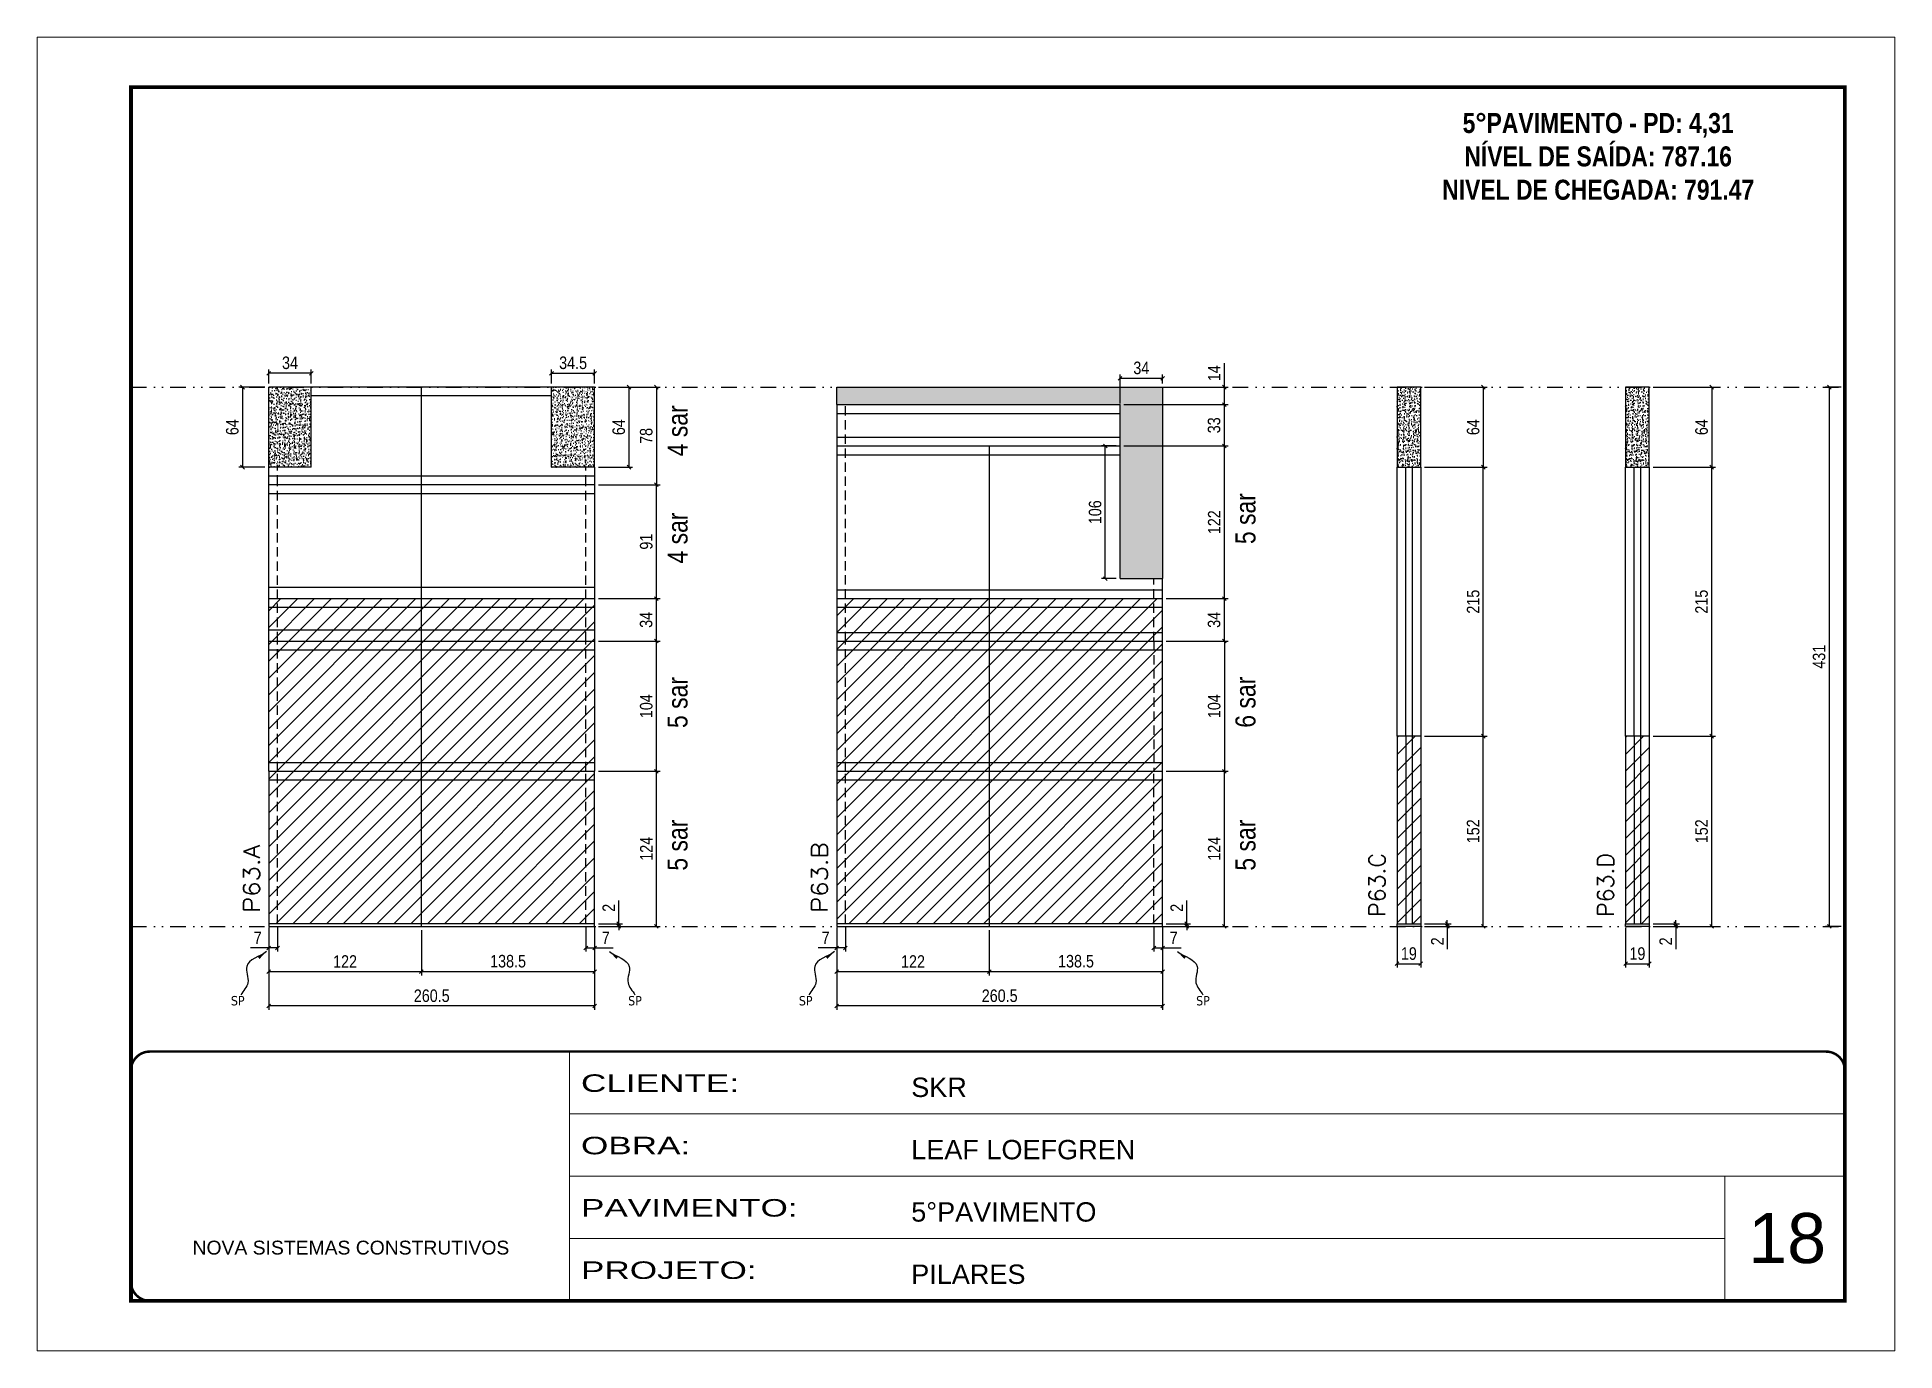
# Model space of a CAD drawing. Extents: x 14400 to 27878, y -21631 to 6985.
# Drawn here: x 16012 to 17497, y 1340 to 2390 of the extents above; entities that cross this region are included whole.
import ezdxf

# ---------------------------------------------------------------- set-up
doc = ezdxf.new("R2010")
doc.units = 0
for name, pattern in [('CONTINUO', [0]), ('DASHED', [0.75, 0.5, -0.25]), ('DIVIDE2', [0.625, 0.25, -0.125, 0, -0.125, 0, -0.125]), ('HIDDEN', [0.375, 0.25, -0.125])]:
    doc.linetypes.add(name, pattern=pattern)
for name, color, linetype, lineweight in [('CARIMBO', 255, 'Continuous', 9), ('Folhas', 255, 'Continuous', 9), ('Hachura', 251, 'Continuous', 9), ('SARRAFO DE PRESSAO', 251, 'DASHED', 9), ('Texto Seção', 7, 'Continuous', 15)]:
    doc.layers.add(name, color=color, linetype=linetype, lineweight=lineweight)
for name, color, linetype in [('COTA', 241, 'Continuous'), ('NOMENCLATURA', 7, 'Continuous'), ('Nível', 160, 'Continuous'), ('Painéis', 200, 'Continuous'), ('SARR_2.2x7', 40, 'Continuous'), ('Sarrafo de Pressão', 42, 'HIDDEN'), ('texto', 7, 'Continuous')]:
    doc.layers.add(name, color=color, linetype=linetype)
doc.styles.add('ARIAL', font='arial.ttf')
doc.styles.add('ARIAL_NARROW', font='ARIALN.TTF', dxfattribs={"height": 0.2})
doc.styles.add('COTA TECNICA', font='techl___.ttf', dxfattribs={"height": 10})
doc.styles.add('COTA TECNICA-50', font='techl___.ttf', dxfattribs={"height": 10})
doc.styles.add('REGUA-120', font='ROMANS.shx', dxfattribs={"height": 15})
doc.styles.add('ROMANC', font='techb___.ttf', dxfattribs={"height": 2.5})
doc.styles.get("Standard").update_dxf_attribs({"font": 'arial.ttf'})
doc.styles.add('Tecnologia', font='')
doc.styles.get('Tecnologia').set_extended_font_data('Forgotten Futurist')
doc.dimstyles.new('COTA PAINEL-50', dxfattribs={"dimtxt": 10, "dimasz": 3, "dimexe": 3, "dimexo": 3, "dimgap": 3, "dimtad": 1, "dimdec": 1, "dimzin": 12, "dimdsep": 46, "dimtxsty": 'COTA TECNICA-50', "dimblk1": 'OBLIQUE', "dimblk2": 'OBLIQUE', "dimsah": 1, "dimcen": 0.9, "dimclrd": 4, "dimclre": 4, "dimclrt": 240, "dimadec": 1, "dimazin": 3, "dimtfac": 1, "dimtdec": 1, "dimtmove": 0, "dimatfit": 3, "dimfxl": 1, "dimtolj": 1, "dimtzin": 12, "dimarcsym": 0})
doc.dimstyles.new('PAINEL', dxfattribs={"dimtxt": 10, "dimasz": 3, "dimexe": 3, "dimexo": 3, "dimgap": 3, "dimtad": 1, "dimdec": 1, "dimzin": 12, "dimdsep": 46, "dimtxsty": 'COTA TECNICA', "dimblk1": 'OBLIQUE', "dimblk2": 'OBLIQUE', "dimsah": 1, "dimcen": 0.9, "dimclrd": 4, "dimclre": 4, "dimclrt": 240, "dimadec": 1, "dimazin": 3, "dimtfac": 1, "dimtdec": 1, "dimtmove": 0, "dimatfit": 3, "dimfxl": 1, "dimtolj": 1, "dimtzin": 12, "dimarcsym": 0})
doc.dimstyles.get("Standard").update_dxf_attribs({"dimtxt": 0.18, "dimasz": 0.18, "dimexe": 0.18, "dimexo": 0.0625, "dimgap": 0.09, "dimtad": 0, "dimtih": 1, "dimtoh": 1, "dimdec": 4, "dimzin": 0, "dimdsep": 46, "dimtxsty": 'Standard', "dimcen": 0.09, "dimadec": 0, "dimazin": 0, "dimtfac": 1, "dimtdec": 4, "dimtofl": 0, "dimtmove": 0, "dimatfit": 3, "dimfxl": 1, "dimtolj": 1, "dimtzin": 0, "dimarcsym": 0})

msp = doc.modelspace()

# ---------------------------------------------------------------- texts
at = {"layer": 'CARIMBO', "style": 'ARIAL'}
msp.add_text('18', height=40, dxfattribs=at).set_placement((17379.83, 1410.57))
at = {"layer": 'NOMENCLATURA', "style": 'ARIAL_NARROW'}
for s, p in [('4 sar', (16531.86, 2055.39)), ('5 sar', (16985.87, 1985.23)), ('4 sar', (16531.86, 1969.73)), ('5 sar', (16531.86, 1838.23)), ('6 sar', (16985.87, 1838.49)), ('5 sar', (16531.86, 1724.23)), ('5 sar', (16985.87, 1724.23))]:
    msp.add_text(s, height=16, rotation=90, dxfattribs=at).set_placement(p)
at = {"layer": 'NOMENCLATURA', "color": 2, "insert": (17259.81, 2356.49), "char_height": 16, "attachment_point": 2, "style": 'ROMANC'}
msp.add_mtext_dynamic_manual_height_columns('\\P5°PAVIMENTO - PD: 4,31\\PNÍVEL DE SAÍDA: 787.16\\PNIVEL DE CHEGADA: 791.47', width=432.3511, gutter_width=1, heights=[0], dxfattribs=at)
at = {"layer": 'texto', "color": 0, "char_height": 7.5, "attachment_point": 5}
for insert in [(16172.34, 1620.22), (16489.87, 1620.22), (16626.35, 1620.22), (16943.88, 1620.22)]:
    msp.add_mtext('{\\fTahoma|b0|i0|c0|p34;\\C4;SP}', dxfattribs=dict(at, insert=insert))
at = {"layer": 'Texto Seção', "style": 'REGUA-120', "width": 1.1}
for s, p in [('P63.A', (16189.87, 1690.47)), ('P63.B', (16643.88, 1690.47))]:
    msp.add_text(s, height=13, rotation=90, dxfattribs=at).set_placement(p)
at = {"layer": 'Texto Seção', "char_height": 13, "width": 370.6998, "attachment_point": 7, "rotation": 90, "style": 'REGUA-120'}
for s, insert in [('P63.C', (17089.56, 1687.12)), ('P63.D', (17272.2, 1687.12))]:
    msp.add_mtext(s, dxfattribs=dict(at, insert=insert))

# ---------------------------------------------------------------- blocks, each defined once
blk = doc.blocks.new('9999999999')
at = {"color": 30, "linetype": 'CONTINUO'}
for p, q in [((98564.6, 34230.2), (98564.6, 34429.4)), ((98564.6, 34379.6), (99584, 34379.6)), ((98564.6, 34329.8), (99488, 34329.8)), ((99584, 34329.8), (99488, 34329.8)), ((99488, 34329.8), (99488, 34230.2)), ((98564.6, 34280), (99488, 34280))]:
    blk.add_line(p, q, dxfattribs=at)
at = {"color": 30, "linetype": 'CONTINUO', "const_width": 2}
blk.add_lwpolyline([(99584, 34230.2), (99584, 34414.4, 0.414214), (99569, 34429.4), (98229, 34429.4, 0.414214), (98214, 34414.4), (98214, 34245.2, 0.414214), (98229, 34230.2), (99584, 34230.2)], format="xyb", dxfattribs=at)
at = {"layer": 'Folhas'}
blk.add_lwpolyline([(98139, 34190.2), (99624, 34190.2), (99624, 35240.2), (98139, 35240.2)], close=True, dxfattribs=at)
at = {"layer": 'Folhas', "color": 30, "const_width": 3}
blk.add_lwpolyline([(98214, 34230.2), (99584, 34230.2), (99584, 35200.2), (98214, 35200.2)], close=True, dxfattribs=at)
at = {"color": 7, "linetype": 'Continuous', "ltscale": 5, "style": 'ARIAL'}
for s, height, p in [('SKR', 15.48, (98837.7, 34393.1)), ('LEAF LOEFGREN', 15.483, (98837.7, 34343.3)), ('5°PAVIMENTO', 15.483, (98837.7, 34293.5)), ('NOVA SISTEMAS CONSTRUTIVOS', 11.059, (98263.2, 34267.2)), ('PILARES', 15.48, (98837.7, 34243.7))]:
    blk.add_text(s, height=height, dxfattribs=at).set_placement(p)
at = {"layer": 'Folhas', "color": 7, "style": 'Tecnologia', "width": 1.5}
for s, p in [('CLIENTE:', (98573.7, 34397.2)), ('OBRA:', (98573.7, 34347.3)), ('PAVIMENTO:', (98573.7, 34297.5)), ('PROJETO:', (98573.7, 34247.7))]:
    blk.add_text(s, height=14, dxfattribs=at).set_placement(p)
blk = doc.blocks.new('_Oblique')
at = {"color": 0, "linetype": 'ByBlock', "lineweight": -2}
blk.add_line((-0.5, -0.5), (0.5, 0.5), dxfattribs=at)
blk = doc.blocks.new('*D844')
at = {"layer": 'COTA', "color": 4, "lineweight": -2, "transparency": 16777216}
for p, q in [((16651.1, 1678.7), (16651.1, 1613.1)), ((16911.6, 1678.7), (16911.6, 1613.1)), ((16911.6, 1616.1), (16651.1, 1616.1))]:
    blk.add_line(p, q, dxfattribs=at)
at = {"layer": 'Defpoints', "color": 0, "transparency": 16777216}
for p in [(16651.1, 1681.7), (16911.6, 1681.7), (16651.1, 1616.1)]:
    blk.add_point(p, dxfattribs=at)
at = {"layer": 'COTA', "color": 4, "lineweight": -2, "transparency": 16777216, "xscale": 3, "yscale": 3, "zscale": 3, "rotation": 180}
blk.add_blockref('_Oblique', (16651.1, 1616.1), dxfattribs=at)
at = {"layer": 'COTA', "color": 4, "lineweight": -2, "transparency": 16777216, "xscale": 3, "yscale": 3, "zscale": 3}
blk.add_blockref('_Oblique', (16911.6, 1616.1), dxfattribs=at)
at = {"layer": 'COTA', "color": 240, "transparency": 16777216, "insert": (16781.4, 1624.2), "char_height": 10, "attachment_point": 5, "style": 'COTA TECNICA'}
blk.add_mtext('\\A1;260.5', dxfattribs=at)
blk = doc.blocks.new('*D845')
at = {"layer": 'COTA', "color": 4, "lineweight": -2, "transparency": 16777216}
for p, q in [((16904.6, 1678.7), (16904.6, 1659.5)), ((16911.6, 1676.7), (16911.6, 1659.5)), ((16904.6, 1662.5), (16911.6, 1662.5)), ((16911.6, 1662.5), (16926.4, 1662.5))]:
    blk.add_line(p, q, dxfattribs=at)
at = {"layer": 'Defpoints', "color": 0, "transparency": 16777216}
for p in [(16904.6, 1681.7), (16911.6, 1679.7), (16911.6, 1662.5)]:
    blk.add_point(p, dxfattribs=at)
at = {"layer": 'COTA', "color": 4, "lineweight": -2, "transparency": 16777216, "xscale": 3, "yscale": 3, "zscale": 3, "rotation": 180}
blk.add_blockref('_Oblique', (16904.6, 1662.5), dxfattribs=at)
at = {"layer": 'COTA', "color": 4, "lineweight": -2, "transparency": 16777216, "xscale": 3, "yscale": 3, "zscale": 3}
blk.add_blockref('_Oblique', (16911.6, 1662.5), dxfattribs=at)
at = {"layer": 'COTA', "color": 240, "transparency": 16777216, "insert": (16920.5, 1670.5), "char_height": 10, "attachment_point": 5, "style": 'COTA TECNICA-50'}
blk.add_mtext('\\A1;7', dxfattribs=at)
blk = doc.blocks.new('*D846')
at = {"layer": 'COTA', "color": 4, "lineweight": -2, "transparency": 16777216}
for p, q in [((16658.1, 1678.7), (16658.1, 1659.5)), ((16651.1, 1676.7), (16651.1, 1659.5)), ((16651.1, 1662.5), (16636.4, 1662.5)), ((16658.1, 1662.5), (16651.1, 1662.5))]:
    blk.add_line(p, q, dxfattribs=at)
at = {"layer": 'Defpoints', "color": 0, "transparency": 16777216}
for p in [(16651.1, 1679.7), (16658.1, 1681.7), (16651.1, 1662.5)]:
    blk.add_point(p, dxfattribs=at)
at = {"layer": 'COTA', "color": 4, "lineweight": -2, "transparency": 16777216, "xscale": 3, "yscale": 3, "zscale": 3, "rotation": 180}
blk.add_blockref('_Oblique', (16651.1, 1662.5), dxfattribs=at)
at = {"layer": 'COTA', "color": 4, "lineweight": -2, "transparency": 16777216, "xscale": 3, "yscale": 3, "zscale": 3}
blk.add_blockref('_Oblique', (16658.1, 1662.5), dxfattribs=at)
at = {"layer": 'COTA', "color": 240, "transparency": 16777216, "insert": (16642.3, 1670.5), "char_height": 10, "attachment_point": 5, "style": 'COTA TECNICA-50'}
blk.add_mtext('\\A1;7', dxfattribs=at)
blk = doc.blocks.new('*D847')
at = {"layer": 'COTA', "color": 4, "lineweight": -2, "transparency": 16777216}
for p, q in [((16930.9, 1681.7), (16930.9, 1700.5)), ((16914.6, 1681.7), (16933.9, 1681.7)), ((16914.6, 1679.7), (16933.9, 1679.7)), ((16930.9, 1679.7), (16930.9, 1681.7)), ((16930.9, 1679.7), (16930.9, 1676.7))]:
    blk.add_line(p, q, dxfattribs=at)
at = {"layer": 'Defpoints', "color": 0, "transparency": 16777216}
for p in [(16911.6, 1681.7), (16911.6, 1679.7), (16930.9, 1679.7)]:
    blk.add_point(p, dxfattribs=at)
at = {"layer": 'COTA', "color": 4, "lineweight": -2, "transparency": 16777216, "xscale": 3, "yscale": 3, "zscale": 3}
for p, rotation in [((16930.9, 1681.7), 270), ((16930.9, 1679.7), 90)]:
    blk.add_blockref('_Oblique', p, dxfattribs=dict(at, rotation=rotation))
at = {"layer": 'COTA', "color": 240, "transparency": 16777216, "insert": (16922.9, 1694.5), "char_height": 10, "attachment_point": 5, "rotation": 90, "style": 'COTA TECNICA-50'}
blk.add_mtext('\\A1;2', dxfattribs=at)
blk = doc.blocks.new('*D859')
at = {"layer": 'COTA', "color": 4, "linetype": 'ByBlock', "lineweight": -2, "transparency": 16777216}
for p, q in [((16914.6, 1803.7), (16964, 1803.7)), ((16961, 1679.7), (16961, 1803.7)), ((16914.6, 1679.7), (16964, 1679.7))]:
    blk.add_line(p, q, dxfattribs=at)
at = {"layer": 'Defpoints', "color": 0, "linetype": 'ByBlock', "transparency": 16777216}
for p in [(16911.6, 1803.7), (16961, 1803.7), (16911.6, 1679.7)]:
    blk.add_point(p, dxfattribs=at)
at = {"layer": 'COTA', "color": 4, "linetype": 'ByBlock', "lineweight": -2, "transparency": 16777216, "xscale": 3, "yscale": 3, "zscale": 3}
for p, rotation in [((16961, 1803.7), 90), ((16961, 1679.7), 270)]:
    blk.add_blockref('_Oblique', p, dxfattribs=dict(at, rotation=rotation))
at = {"layer": 'COTA', "color": 240, "linetype": 'ByBlock', "transparency": 16777216, "insert": (16952.9, 1741.7), "char_height": 10, "attachment_point": 5, "rotation": 90, "style": 'COTA TECNICA'}
blk.add_mtext('\\A1;124', dxfattribs=at)
blk = doc.blocks.new('*D860')
at = {"layer": 'COTA', "color": 4, "lineweight": -2, "transparency": 16777216}
for p, q in [((16773.1, 1676.7), (16773.1, 1640.5)), ((16911.6, 1676.7), (16911.6, 1640.5)), ((16773.1, 1643.5), (16911.6, 1643.5))]:
    blk.add_line(p, q, dxfattribs=at)
at = {"layer": 'Defpoints', "color": 0, "transparency": 16777216}
for p in [(16773.1, 1679.7), (16911.6, 1679.7), (16911.6, 1643.5)]:
    blk.add_point(p, dxfattribs=at)
at = {"layer": 'COTA', "color": 4, "lineweight": -2, "transparency": 16777216, "xscale": 3, "yscale": 3, "zscale": 3, "rotation": 180}
blk.add_blockref('_Oblique', (16773.1, 1643.5), dxfattribs=at)
at = {"layer": 'COTA', "color": 4, "lineweight": -2, "transparency": 16777216, "xscale": 3, "yscale": 3, "zscale": 3}
blk.add_blockref('_Oblique', (16911.6, 1643.5), dxfattribs=at)
at = {"layer": 'COTA', "color": 240, "transparency": 16777216, "insert": (16842.4, 1651.8), "char_height": 10, "attachment_point": 5, "style": 'COTA TECNICA'}
blk.add_mtext('\\A1;138.5', dxfattribs=at)
blk = doc.blocks.new('*D861')
at = {"layer": 'COTA', "color": 4, "lineweight": -2, "transparency": 16777216}
for p, q in [((16651.1, 1676.7), (16651.1, 1640.5)), ((16773.1, 1676.7), (16773.1, 1640.5)), ((16651.1, 1643.5), (16773.1, 1643.5))]:
    blk.add_line(p, q, dxfattribs=at)
at = {"layer": 'Defpoints', "color": 0, "transparency": 16777216}
for p in [(16651.1, 1679.7), (16773.1, 1679.7), (16773.1, 1643.5)]:
    blk.add_point(p, dxfattribs=at)
at = {"layer": 'COTA', "color": 4, "lineweight": -2, "transparency": 16777216, "xscale": 3, "yscale": 3, "zscale": 3, "rotation": 180}
blk.add_blockref('_Oblique', (16651.1, 1643.5), dxfattribs=at)
at = {"layer": 'COTA', "color": 4, "lineweight": -2, "transparency": 16777216, "xscale": 3, "yscale": 3, "zscale": 3}
blk.add_blockref('_Oblique', (16773.1, 1643.5), dxfattribs=at)
at = {"layer": 'COTA', "color": 240, "transparency": 16777216, "insert": (16712.1, 1651.6), "char_height": 10, "attachment_point": 5, "style": 'COTA TECNICA'}
blk.add_mtext('\\A1;122', dxfattribs=at)
blk = doc.blocks.new('*D851')
at = {"layer": 'COTA', "color": 4, "lineweight": -2, "transparency": 16777216}
for p, q in [((17099, 1678.7), (17099, 1646.8)), ((17118, 1678.7), (17118, 1646.8)), ((17099, 1649.8), (17118, 1649.8))]:
    blk.add_line(p, q, dxfattribs=at)
at = {"layer": 'Defpoints', "color": 0, "transparency": 16777216}
for p in [(17099, 1681.7), (17118, 1681.7), (17118, 1649.8)]:
    blk.add_point(p, dxfattribs=at)
at = {"layer": 'COTA', "color": 4, "lineweight": -2, "transparency": 16777216, "xscale": 3, "yscale": 3, "zscale": 3, "rotation": 180}
blk.add_blockref('_Oblique', (17099, 1649.8), dxfattribs=at)
at = {"layer": 'COTA', "color": 4, "lineweight": -2, "transparency": 16777216, "xscale": 3, "yscale": 3, "zscale": 3}
blk.add_blockref('_Oblique', (17118, 1649.8), dxfattribs=at)
at = {"layer": 'COTA', "color": 240, "transparency": 16777216, "insert": (17108.5, 1657.9), "char_height": 10, "attachment_point": 5, "style": 'COTA TECNICA'}
blk.add_mtext('\\A1;19', dxfattribs=at)
blk = doc.blocks.new('*D852')
at = {"layer": 'COTA', "color": 4, "lineweight": -2, "transparency": 16777216}
for p, q in [((17121, 1681.7), (17142.2, 1681.7)), ((17121, 1679.7), (17142.2, 1679.7)), ((17139.2, 1681.7), (17139.2, 1684.7)), ((17139.2, 1681.7), (17139.2, 1679.7)), ((17139.2, 1679.7), (17139.2, 1661.6))]:
    blk.add_line(p, q, dxfattribs=at)
at = {"layer": 'Defpoints', "color": 0, "transparency": 16777216}
for p in [(17118, 1681.7), (17118, 1679.7), (17139.2, 1681.7)]:
    blk.add_point(p, dxfattribs=at)
at = {"layer": 'COTA', "color": 4, "lineweight": -2, "transparency": 16777216, "xscale": 3, "yscale": 3, "zscale": 3}
for p, rotation in [((17139.2, 1681.7), 270), ((17139.2, 1679.7), 90)]:
    blk.add_blockref('_Oblique', p, dxfattribs=dict(at, rotation=rotation))
at = {"layer": 'COTA', "color": 240, "transparency": 16777216, "insert": (17131.2, 1667.7), "char_height": 10, "attachment_point": 5, "rotation": 90, "style": 'COTA TECNICA-50'}
blk.add_mtext('\\A1;2', dxfattribs=at)
blk = doc.blocks.new('*D862')
at = {"layer": 'COTA', "color": 4, "linetype": 'ByBlock', "lineweight": -2, "transparency": 16777216}
for p, q in [((17121, 2110.7), (17171, 2110.7)), ((17168, 2110.7), (17168, 2046.7)), ((17121, 2046.7), (17171, 2046.7))]:
    blk.add_line(p, q, dxfattribs=at)
at = {"layer": 'Defpoints', "color": 0, "linetype": 'ByBlock', "transparency": 16777216}
for p in [(17118, 2110.7), (17118, 2046.7), (17168, 2046.7)]:
    blk.add_point(p, dxfattribs=at)
at = {"layer": 'COTA', "color": 4, "linetype": 'ByBlock', "lineweight": -2, "transparency": 16777216, "xscale": 3, "yscale": 3, "zscale": 3}
for p, rotation in [((17168, 2110.7), 90), ((17168, 2046.7), 270)]:
    blk.add_blockref('_Oblique', p, dxfattribs=dict(at, rotation=rotation))
at = {"layer": 'COTA', "color": 240, "linetype": 'ByBlock', "transparency": 16777216, "insert": (17159.9, 2078.7), "char_height": 10, "attachment_point": 5, "rotation": 90, "style": 'COTA TECNICA'}
blk.add_mtext('\\A1;64', dxfattribs=at)
blk = doc.blocks.new('*D853')
at = {"layer": 'COTA', "color": 4, "lineweight": -2, "transparency": 16777216}
for p, q in [((17121, 1831.7), (17171, 1831.7)), ((17168, 1679.7), (17168, 1831.7)), ((17121, 1679.7), (17171, 1679.7))]:
    blk.add_line(p, q, dxfattribs=at)
at = {"layer": 'Defpoints', "color": 0, "transparency": 16777216}
for p in [(17118, 1831.7), (17168, 1831.7), (17118, 1679.7)]:
    blk.add_point(p, dxfattribs=at)
at = {"layer": 'COTA', "color": 4, "lineweight": -2, "transparency": 16777216, "xscale": 3, "yscale": 3, "zscale": 3}
for p, rotation in [((17168, 1831.7), 90), ((17168, 1679.7), 270)]:
    blk.add_blockref('_Oblique', p, dxfattribs=dict(at, rotation=rotation))
at = {"layer": 'COTA', "color": 240, "transparency": 16777216, "insert": (17159.9, 1755.7), "char_height": 10, "attachment_point": 5, "rotation": 90, "style": 'COTA TECNICA-50'}
blk.add_mtext('\\A1;152', dxfattribs=at)
blk = doc.blocks.new('*D854')
at = {"layer": 'COTA', "color": 4, "lineweight": -2, "transparency": 16777216}
for p, q in [((16197.1, 1678.7), (16197.1, 1613.1)), ((16457.6, 1678.7), (16457.6, 1613.1)), ((16457.6, 1616.1), (16197.1, 1616.1))]:
    blk.add_line(p, q, dxfattribs=at)
at = {"layer": 'Defpoints', "color": 0, "transparency": 16777216}
for p in [(16197.1, 1681.7), (16457.6, 1681.7), (16197.1, 1616.1)]:
    blk.add_point(p, dxfattribs=at)
at = {"layer": 'COTA', "color": 4, "lineweight": -2, "transparency": 16777216, "xscale": 3, "yscale": 3, "zscale": 3, "rotation": 180}
blk.add_blockref('_Oblique', (16197.1, 1616.1), dxfattribs=at)
at = {"layer": 'COTA', "color": 4, "lineweight": -2, "transparency": 16777216, "xscale": 3, "yscale": 3, "zscale": 3}
blk.add_blockref('_Oblique', (16457.6, 1616.1), dxfattribs=at)
at = {"layer": 'COTA', "color": 240, "transparency": 16777216, "insert": (16327.4, 1624.2), "char_height": 10, "attachment_point": 5, "style": 'COTA TECNICA'}
blk.add_mtext('\\A1;260.5', dxfattribs=at)
blk = doc.blocks.new('*D855')
at = {"layer": 'COTA', "color": 4, "lineweight": -2, "transparency": 16777216}
for p, q in [((16450.6, 1678.7), (16450.6, 1659.5)), ((16457.6, 1676.7), (16457.6, 1659.5)), ((16450.6, 1662.5), (16457.6, 1662.5)), ((16457.6, 1662.5), (16472.4, 1662.5))]:
    blk.add_line(p, q, dxfattribs=at)
at = {"layer": 'Defpoints', "color": 0, "transparency": 16777216}
for p in [(16450.6, 1681.7), (16457.6, 1679.7), (16457.6, 1662.5)]:
    blk.add_point(p, dxfattribs=at)
at = {"layer": 'COTA', "color": 4, "lineweight": -2, "transparency": 16777216, "xscale": 3, "yscale": 3, "zscale": 3, "rotation": 180}
blk.add_blockref('_Oblique', (16450.6, 1662.5), dxfattribs=at)
at = {"layer": 'COTA', "color": 4, "lineweight": -2, "transparency": 16777216, "xscale": 3, "yscale": 3, "zscale": 3}
blk.add_blockref('_Oblique', (16457.6, 1662.5), dxfattribs=at)
at = {"layer": 'COTA', "color": 240, "transparency": 16777216, "insert": (16466.5, 1670.5), "char_height": 10, "attachment_point": 5, "style": 'COTA TECNICA-50'}
blk.add_mtext('\\A1;7', dxfattribs=at)
blk = doc.blocks.new('*D856')
at = {"layer": 'COTA', "color": 4, "lineweight": -2, "transparency": 16777216}
for p, q in [((16204.1, 1678.7), (16204.1, 1659.5)), ((16197.1, 1676.7), (16197.1, 1659.5)), ((16197.1, 1662.5), (16182.4, 1662.5)), ((16204.1, 1662.5), (16197.1, 1662.5))]:
    blk.add_line(p, q, dxfattribs=at)
at = {"layer": 'Defpoints', "color": 0, "transparency": 16777216}
for p in [(16197.1, 1679.7), (16204.1, 1681.7), (16197.1, 1662.5)]:
    blk.add_point(p, dxfattribs=at)
at = {"layer": 'COTA', "color": 4, "lineweight": -2, "transparency": 16777216, "xscale": 3, "yscale": 3, "zscale": 3, "rotation": 180}
blk.add_blockref('_Oblique', (16197.1, 1662.5), dxfattribs=at)
at = {"layer": 'COTA', "color": 4, "lineweight": -2, "transparency": 16777216, "xscale": 3, "yscale": 3, "zscale": 3}
blk.add_blockref('_Oblique', (16204.1, 1662.5), dxfattribs=at)
at = {"layer": 'COTA', "color": 240, "transparency": 16777216, "insert": (16188.3, 1670.5), "char_height": 10, "attachment_point": 5, "style": 'COTA TECNICA-50'}
blk.add_mtext('\\A1;7', dxfattribs=at)
blk = doc.blocks.new('*D857')
at = {"layer": 'COTA', "color": 4, "lineweight": -2, "transparency": 16777216}
for p, q in [((16476.9, 1681.7), (16476.9, 1700.5)), ((16460.6, 1681.7), (16479.9, 1681.7)), ((16460.6, 1679.7), (16479.9, 1679.7)), ((16476.9, 1679.7), (16476.9, 1681.7)), ((16476.9, 1679.7), (16476.9, 1676.7))]:
    blk.add_line(p, q, dxfattribs=at)
at = {"layer": 'Defpoints', "color": 0, "transparency": 16777216}
for p in [(16457.6, 1681.7), (16457.6, 1679.7), (16476.9, 1679.7)]:
    blk.add_point(p, dxfattribs=at)
at = {"layer": 'COTA', "color": 4, "lineweight": -2, "transparency": 16777216, "xscale": 3, "yscale": 3, "zscale": 3}
for p, rotation in [((16476.9, 1681.7), 270), ((16476.9, 1679.7), 90)]:
    blk.add_blockref('_Oblique', p, dxfattribs=dict(at, rotation=rotation))
at = {"layer": 'COTA', "color": 240, "transparency": 16777216, "insert": (16468.9, 1694.5), "char_height": 10, "attachment_point": 5, "rotation": 90, "style": 'COTA TECNICA-50'}
blk.add_mtext('\\A1;2', dxfattribs=at)
blk = doc.blocks.new('*D863')
at = {"layer": 'COTA', "color": 4, "lineweight": -2, "transparency": 16777216}
for p, q in [((16319.1, 1676.7), (16319.1, 1640.5)), ((16457.6, 1676.7), (16457.6, 1640.5)), ((16319.1, 1643.5), (16457.6, 1643.5))]:
    blk.add_line(p, q, dxfattribs=at)
at = {"layer": 'Defpoints', "color": 0, "transparency": 16777216}
for p in [(16319.1, 1679.7), (16457.6, 1679.7), (16457.6, 1643.5)]:
    blk.add_point(p, dxfattribs=at)
at = {"layer": 'COTA', "color": 4, "lineweight": -2, "transparency": 16777216, "xscale": 3, "yscale": 3, "zscale": 3, "rotation": 180}
blk.add_blockref('_Oblique', (16319.1, 1643.5), dxfattribs=at)
at = {"layer": 'COTA', "color": 4, "lineweight": -2, "transparency": 16777216, "xscale": 3, "yscale": 3, "zscale": 3}
blk.add_blockref('_Oblique', (16457.6, 1643.5), dxfattribs=at)
at = {"layer": 'COTA', "color": 240, "transparency": 16777216, "insert": (16388.4, 1651.8), "char_height": 10, "attachment_point": 5, "style": 'COTA TECNICA'}
blk.add_mtext('\\A1;138.5', dxfattribs=at)
blk = doc.blocks.new('*D864')
at = {"layer": 'COTA', "color": 4, "lineweight": -2, "transparency": 16777216}
for p, q in [((16197.1, 1676.7), (16197.1, 1640.5)), ((16319.1, 1676.7), (16319.1, 1640.5)), ((16197.1, 1643.5), (16319.1, 1643.5))]:
    blk.add_line(p, q, dxfattribs=at)
at = {"layer": 'Defpoints', "color": 0, "transparency": 16777216}
for p in [(16197.1, 1679.7), (16319.1, 1679.7), (16319.1, 1643.5)]:
    blk.add_point(p, dxfattribs=at)
at = {"layer": 'COTA', "color": 4, "lineweight": -2, "transparency": 16777216, "xscale": 3, "yscale": 3, "zscale": 3, "rotation": 180}
blk.add_blockref('_Oblique', (16197.1, 1643.5), dxfattribs=at)
at = {"layer": 'COTA', "color": 4, "lineweight": -2, "transparency": 16777216, "xscale": 3, "yscale": 3, "zscale": 3}
blk.add_blockref('_Oblique', (16319.1, 1643.5), dxfattribs=at)
at = {"layer": 'COTA', "color": 240, "transparency": 16777216, "insert": (16258.1, 1651.6), "char_height": 10, "attachment_point": 5, "style": 'COTA TECNICA'}
blk.add_mtext('\\A1;122', dxfattribs=at)
blk = doc.blocks.new('*D865')
at = {"layer": 'COTA', "color": 4, "lineweight": -2, "transparency": 16777216}
for p, q in [((16460.6, 1803.7), (16510, 1803.7)), ((16507, 1679.7), (16507, 1803.7)), ((16460.6, 1679.7), (16510, 1679.7))]:
    blk.add_line(p, q, dxfattribs=at)
at = {"layer": 'Defpoints', "color": 0, "transparency": 16777216}
for p in [(16457.6, 1803.7), (16507, 1803.7), (16457.6, 1679.7)]:
    blk.add_point(p, dxfattribs=at)
at = {"layer": 'COTA', "color": 4, "lineweight": -2, "transparency": 16777216, "xscale": 3, "yscale": 3, "zscale": 3}
for p, rotation in [((16507, 1803.7), 90), ((16507, 1679.7), 270)]:
    blk.add_blockref('_Oblique', p, dxfattribs=dict(at, rotation=rotation))
at = {"layer": 'COTA', "color": 240, "transparency": 16777216, "insert": (16498.9, 1741.7), "char_height": 10, "attachment_point": 5, "rotation": 90, "style": 'COTA TECNICA'}
blk.add_mtext('\\A1;124', dxfattribs=at)
blk = doc.blocks.new('*D866')
at = {"layer": 'COTA', "color": 4, "lineweight": -2, "transparency": 16777216}
for p, q in [((16961, 2110.7), (16961, 2129.8)), ((16914.6, 2110.7), (16964, 2110.7)), ((16961, 2096.7), (16961, 2110.7)), ((16880.6, 2096.7), (16964, 2096.7))]:
    blk.add_line(p, q, dxfattribs=at)
at = {"layer": 'Defpoints', "color": 0, "transparency": 16777216}
for p in [(16911.6, 2110.7), (16961, 2110.7), (16877.6, 2096.7)]:
    blk.add_point(p, dxfattribs=at)
at = {"layer": 'COTA', "color": 4, "lineweight": -2, "transparency": 16777216, "xscale": 3, "yscale": 3, "zscale": 3}
for p, rotation in [((16961, 2110.7), 90), ((16961, 2096.7), 270)]:
    blk.add_blockref('_Oblique', p, dxfattribs=dict(at, rotation=rotation))
at = {"layer": 'COTA', "color": 240, "transparency": 16777216, "insert": (16952.9, 2121.8), "char_height": 10, "attachment_point": 5, "rotation": 90, "style": 'COTA TECNICA'}
blk.add_mtext('\\A1;14', dxfattribs=at)
blk = doc.blocks.new('*D858')
at = {"layer": 'COTA', "color": 4, "lineweight": -2, "transparency": 16777216}
for p, q in [((16877.6, 2097.7), (16877.6, 2120.8)), ((16877.6, 2117.8), (16911.6, 2117.8)), ((16911.6, 2113.7), (16911.6, 2120.8))]:
    blk.add_line(p, q, dxfattribs=at)
at = {"layer": 'Defpoints', "color": 0, "transparency": 16777216}
for p in [(16911.6, 2117.8), (16911.6, 2110.7), (16877.6, 2094.7)]:
    blk.add_point(p, dxfattribs=at)
at = {"layer": 'COTA', "color": 4, "lineweight": -2, "transparency": 16777216, "xscale": 3, "yscale": 3, "zscale": 3, "rotation": 180}
blk.add_blockref('_Oblique', (16877.6, 2117.8), dxfattribs=at)
at = {"layer": 'COTA', "color": 4, "lineweight": -2, "transparency": 16777216, "xscale": 3, "yscale": 3, "zscale": 3}
blk.add_blockref('_Oblique', (16911.6, 2117.8), dxfattribs=at)
at = {"layer": 'COTA', "color": 240, "transparency": 16777216, "insert": (16894.6, 2126), "char_height": 10, "attachment_point": 5, "style": 'COTA TECNICA'}
blk.add_mtext('\\A1;34', dxfattribs=at)
blk = doc.blocks.new('*D848')
at = {"layer": 'COTA', "color": 4, "lineweight": -2, "transparency": 16777216}
for p, q in [((17281.7, 1678.7), (17281.7, 1646.8)), ((17300.7, 1678.7), (17300.7, 1646.8)), ((17281.7, 1649.8), (17300.7, 1649.8))]:
    blk.add_line(p, q, dxfattribs=at)
at = {"layer": 'Defpoints', "color": 0, "transparency": 16777216}
for p in [(17281.7, 1681.7), (17300.7, 1681.7), (17300.7, 1649.8)]:
    blk.add_point(p, dxfattribs=at)
at = {"layer": 'COTA', "color": 4, "lineweight": -2, "transparency": 16777216, "xscale": 3, "yscale": 3, "zscale": 3, "rotation": 180}
blk.add_blockref('_Oblique', (17281.7, 1649.8), dxfattribs=at)
at = {"layer": 'COTA', "color": 4, "lineweight": -2, "transparency": 16777216, "xscale": 3, "yscale": 3, "zscale": 3}
blk.add_blockref('_Oblique', (17300.7, 1649.8), dxfattribs=at)
at = {"layer": 'COTA', "color": 240, "transparency": 16777216, "insert": (17291.2, 1657.9), "char_height": 10, "attachment_point": 5, "style": 'COTA TECNICA'}
blk.add_mtext('\\A1;19', dxfattribs=at)
blk = doc.blocks.new('*D849')
at = {"layer": 'COTA', "color": 4, "lineweight": -2, "transparency": 16777216}
for p, q in [((17303.7, 1681.7), (17324.8, 1681.7)), ((17303.7, 1679.7), (17324.8, 1679.7)), ((17321.8, 1681.7), (17321.8, 1684.7)), ((17321.8, 1681.7), (17321.8, 1679.7)), ((17321.8, 1679.7), (17321.8, 1661.6))]:
    blk.add_line(p, q, dxfattribs=at)
at = {"layer": 'Defpoints', "color": 0, "transparency": 16777216}
for p in [(17300.7, 1681.7), (17300.7, 1679.7), (17321.8, 1681.7)]:
    blk.add_point(p, dxfattribs=at)
at = {"layer": 'COTA', "color": 4, "lineweight": -2, "transparency": 16777216, "xscale": 3, "yscale": 3, "zscale": 3}
for p, rotation in [((17321.8, 1681.7), 270), ((17321.8, 1679.7), 90)]:
    blk.add_blockref('_Oblique', p, dxfattribs=dict(at, rotation=rotation))
at = {"layer": 'COTA', "color": 240, "transparency": 16777216, "insert": (17313.8, 1667.7), "char_height": 10, "attachment_point": 5, "rotation": 90, "style": 'COTA TECNICA-50'}
blk.add_mtext('\\A1;2', dxfattribs=at)
blk = doc.blocks.new('*D850')
at = {"layer": 'COTA', "color": 4, "lineweight": -2, "transparency": 16777216}
for p, q in [((17303.7, 1831.7), (17353.6, 1831.7)), ((17350.6, 1679.7), (17350.6, 1831.7)), ((17303.7, 1679.7), (17353.6, 1679.7))]:
    blk.add_line(p, q, dxfattribs=at)
at = {"layer": 'Defpoints', "color": 0, "transparency": 16777216}
for p in [(17300.7, 1831.7), (17350.6, 1831.7), (17300.7, 1679.7)]:
    blk.add_point(p, dxfattribs=at)
at = {"layer": 'COTA', "color": 4, "lineweight": -2, "transparency": 16777216, "xscale": 3, "yscale": 3, "zscale": 3}
for p, rotation in [((17350.6, 1831.7), 90), ((17350.6, 1679.7), 270)]:
    blk.add_blockref('_Oblique', p, dxfattribs=dict(at, rotation=rotation))
at = {"layer": 'COTA', "color": 240, "transparency": 16777216, "insert": (17342.5, 1755.7), "char_height": 10, "attachment_point": 5, "rotation": 90, "style": 'COTA TECNICA-50'}
blk.add_mtext('\\A1;152', dxfattribs=at)
blk = doc.blocks.new('*D867')
at = {"layer": 'COTA', "color": 4, "lineweight": -2, "transparency": 16777216}
for p, q in [((16460.6, 1907.7), (16510, 1907.7)), ((16507, 1803.7), (16507, 1907.7)), ((16460.6, 1803.7), (16510, 1803.7))]:
    blk.add_line(p, q, dxfattribs=at)
at = {"layer": 'Defpoints', "color": 0, "transparency": 16777216}
for p in [(16457.6, 1907.7), (16507, 1907.7), (16457.6, 1803.7)]:
    blk.add_point(p, dxfattribs=at)
at = {"layer": 'COTA', "color": 4, "lineweight": -2, "transparency": 16777216, "xscale": 3, "yscale": 3, "zscale": 3}
for p, rotation in [((16507, 1907.7), 90), ((16507, 1803.7), 270)]:
    blk.add_blockref('_Oblique', p, dxfattribs=dict(at, rotation=rotation))
at = {"layer": 'COTA', "color": 240, "transparency": 16777216, "insert": (16498.9, 1855.7), "char_height": 10, "attachment_point": 5, "rotation": 90, "style": 'COTA TECNICA'}
blk.add_mtext('\\A1;104', dxfattribs=at)
blk = doc.blocks.new('*D868')
at = {"layer": 'COTA', "color": 4, "lineweight": -2, "transparency": 16777216}
for p, q in [((16460.6, 2110.7), (16510, 2110.7)), ((16507, 2110.7), (16507, 2032.7)), ((16460.6, 2032.7), (16510, 2032.7))]:
    blk.add_line(p, q, dxfattribs=at)
at = {"layer": 'Defpoints', "color": 0, "transparency": 16777216}
for p in [(16457.6, 2110.7), (16457.6, 2032.7), (16507, 2032.7)]:
    blk.add_point(p, dxfattribs=at)
at = {"layer": 'COTA', "color": 4, "lineweight": -2, "transparency": 16777216, "xscale": 3, "yscale": 3, "zscale": 3}
for p, rotation in [((16507, 2110.7), 90), ((16507, 2032.7), 270)]:
    blk.add_blockref('_Oblique', p, dxfattribs=dict(at, rotation=rotation))
at = {"layer": 'COTA', "color": 240, "transparency": 16777216, "insert": (16498.9, 2071.7), "char_height": 10, "attachment_point": 5, "rotation": 90, "style": 'COTA TECNICA'}
blk.add_mtext('\\A1;78', dxfattribs=at)
blk = doc.blocks.new('*D869')
at = {"layer": 'COTA', "color": 4, "lineweight": -2, "transparency": 16777216}
for p, q in [((16197.1, 2113.7), (16197.1, 2124.8)), ((16231.1, 2113.7), (16231.1, 2124.8)), ((16231.1, 2121.8), (16197.1, 2121.8))]:
    blk.add_line(p, q, dxfattribs=at)
at = {"layer": 'Defpoints', "color": 0, "transparency": 16777216}
for p in [(16197.1, 2121.8), (16197.1, 2110.7), (16231.1, 2110.7)]:
    blk.add_point(p, dxfattribs=at)
at = {"layer": 'COTA', "color": 4, "lineweight": -2, "transparency": 16777216, "xscale": 3, "yscale": 3, "zscale": 3, "rotation": 180}
blk.add_blockref('_Oblique', (16197.1, 2121.8), dxfattribs=at)
at = {"layer": 'COTA', "color": 4, "lineweight": -2, "transparency": 16777216, "xscale": 3, "yscale": 3, "zscale": 3}
blk.add_blockref('_Oblique', (16231.1, 2121.8), dxfattribs=at)
at = {"layer": 'COTA', "color": 240, "transparency": 16777216, "insert": (16214.1, 2130.1), "char_height": 10, "attachment_point": 5, "style": 'COTA TECNICA'}
blk.add_mtext('\\A1;34', dxfattribs=at)
blk = doc.blocks.new('*D870')
at = {"layer": 'COTA', "color": 4, "lineweight": -2, "transparency": 16777216}
for p, q in [((16423.1, 2113.7), (16423.1, 2124.8)), ((16457.6, 2113.7), (16457.6, 2124.8)), ((16423.1, 2121.8), (16457.6, 2121.8))]:
    blk.add_line(p, q, dxfattribs=at)
at = {"layer": 'Defpoints', "color": 0, "transparency": 16777216}
for p in [(16423.1, 2110.7), (16457.6, 2121.8), (16457.6, 2110.7)]:
    blk.add_point(p, dxfattribs=at)
at = {"layer": 'COTA', "color": 4, "lineweight": -2, "transparency": 16777216, "xscale": 3, "yscale": 3, "zscale": 3, "rotation": 180}
blk.add_blockref('_Oblique', (16423.1, 2121.8), dxfattribs=at)
at = {"layer": 'COTA', "color": 4, "lineweight": -2, "transparency": 16777216, "xscale": 3, "yscale": 3, "zscale": 3}
blk.add_blockref('_Oblique', (16457.6, 2121.8), dxfattribs=at)
at = {"layer": 'COTA', "color": 240, "transparency": 16777216, "insert": (16440.4, 2130.1), "char_height": 10, "attachment_point": 5, "style": 'COTA TECNICA'}
blk.add_mtext('\\A1;34.5', dxfattribs=at)
blk = doc.blocks.new('*D871')
at = {"layer": 'COTA', "color": 4, "lineweight": -2, "transparency": 16777216}
for p, q in [((16194.1, 2110.7), (16173.1, 2110.7)), ((16176.1, 2110.7), (16176.1, 2046.7)), ((16194.1, 2046.7), (16173.1, 2046.7))]:
    blk.add_line(p, q, dxfattribs=at)
at = {"layer": 'Defpoints', "color": 0, "transparency": 16777216}
for p in [(16197.1, 2110.7), (16176.1, 2046.7), (16197.1, 2046.7)]:
    blk.add_point(p, dxfattribs=at)
at = {"layer": 'COTA', "color": 4, "lineweight": -2, "transparency": 16777216, "xscale": 3, "yscale": 3, "zscale": 3}
for p, rotation in [((16176.1, 2110.7), 90), ((16176.1, 2046.7), 270)]:
    blk.add_blockref('_Oblique', p, dxfattribs=dict(at, rotation=rotation))
at = {"layer": 'COTA', "color": 240, "transparency": 16777216, "insert": (16168, 2078.7), "char_height": 10, "attachment_point": 5, "rotation": 90, "style": 'COTA TECNICA'}
blk.add_mtext('\\A1;64', dxfattribs=at)
blk = doc.blocks.new('*D872')
at = {"layer": 'COTA', "color": 4, "lineweight": -2, "transparency": 16777216}
for p, q in [((16460.6, 2110.7), (16488, 2110.7)), ((16485, 2110.7), (16485, 2046.7)), ((16460.6, 2046.7), (16488, 2046.7))]:
    blk.add_line(p, q, dxfattribs=at)
at = {"layer": 'Defpoints', "color": 0, "transparency": 16777216}
for p in [(16457.6, 2110.7), (16457.6, 2046.7), (16485, 2046.7)]:
    blk.add_point(p, dxfattribs=at)
at = {"layer": 'COTA', "color": 4, "lineweight": -2, "transparency": 16777216, "xscale": 3, "yscale": 3, "zscale": 3}
for p, rotation in [((16485, 2110.7), 90), ((16485, 2046.7), 270)]:
    blk.add_blockref('_Oblique', p, dxfattribs=dict(at, rotation=rotation))
at = {"layer": 'COTA', "color": 240, "transparency": 16777216, "insert": (16476.9, 2078.7), "char_height": 10, "attachment_point": 5, "rotation": 90, "style": 'COTA TECNICA'}
blk.add_mtext('\\A1;64', dxfattribs=at)
blk = doc.blocks.new('*D873')
at = {"layer": 'COTA', "color": 4, "lineweight": -2, "transparency": 16777216}
for p, q in [((16914.6, 1907.7), (16964, 1907.7)), ((16961, 1907.7), (16961, 1803.7)), ((16914.6, 1803.7), (16964, 1803.7))]:
    blk.add_line(p, q, dxfattribs=at)
at = {"layer": 'Defpoints', "color": 0, "transparency": 16777216}
for p in [(16911.6, 1907.7), (16911.6, 1803.7), (16961, 1803.7)]:
    blk.add_point(p, dxfattribs=at)
at = {"layer": 'COTA', "color": 4, "lineweight": -2, "transparency": 16777216, "xscale": 3, "yscale": 3, "zscale": 3}
for p, rotation in [((16961, 1907.7), 90), ((16961, 1803.7), 270)]:
    blk.add_blockref('_Oblique', p, dxfattribs=dict(at, rotation=rotation))
at = {"layer": 'COTA', "color": 240, "transparency": 16777216, "insert": (16952.9, 1855.7), "char_height": 10, "attachment_point": 5, "rotation": 90, "style": 'COTA TECNICA'}
blk.add_mtext('\\A1;104', dxfattribs=at)
blk = doc.blocks.new('*D874')
at = {"layer": 'COTA', "color": 4, "lineweight": -2, "transparency": 16777216}
for p, q in [((17121, 2046.7), (17171, 2046.7)), ((17168, 1831.7), (17168, 2046.7)), ((17121, 1831.7), (17171, 1831.7))]:
    blk.add_line(p, q, dxfattribs=at)
at = {"layer": 'Defpoints', "color": 0, "transparency": 16777216}
for p in [(17118, 2046.7), (17168, 2046.7), (17118, 1831.7)]:
    blk.add_point(p, dxfattribs=at)
at = {"layer": 'COTA', "color": 4, "lineweight": -2, "transparency": 16777216, "xscale": 3, "yscale": 3, "zscale": 3}
for p, rotation in [((17168, 2046.7), 90), ((17168, 1831.7), 270)]:
    blk.add_blockref('_Oblique', p, dxfattribs=dict(at, rotation=rotation))
at = {"layer": 'COTA', "color": 240, "transparency": 16777216, "insert": (17159.9, 1939.2), "char_height": 10, "attachment_point": 5, "rotation": 90, "style": 'COTA TECNICA'}
blk.add_mtext('\\A1;215', dxfattribs=at)
blk = doc.blocks.new('*D875')
at = {"layer": 'COTA', "color": 4, "lineweight": -2, "transparency": 16777216}
for p, q in [((17303.7, 2046.7), (17353.6, 2046.7)), ((17350.6, 1831.7), (17350.6, 2046.7)), ((17303.7, 1831.7), (17353.6, 1831.7))]:
    blk.add_line(p, q, dxfattribs=at)
at = {"layer": 'Defpoints', "color": 0, "transparency": 16777216}
for p in [(17300.7, 2046.7), (17350.6, 2046.7), (17300.7, 1831.7)]:
    blk.add_point(p, dxfattribs=at)
at = {"layer": 'COTA', "color": 4, "lineweight": -2, "transparency": 16777216, "xscale": 3, "yscale": 3, "zscale": 3}
for p, rotation in [((17350.6, 2046.7), 90), ((17350.6, 1831.7), 270)]:
    blk.add_blockref('_Oblique', p, dxfattribs=dict(at, rotation=rotation))
at = {"layer": 'COTA', "color": 240, "transparency": 16777216, "insert": (17342.5, 1939.2), "char_height": 10, "attachment_point": 5, "rotation": 90, "style": 'COTA TECNICA'}
blk.add_mtext('\\A1;215', dxfattribs=at)
blk = doc.blocks.new('*D1731')
at = {"layer": 'COTA', "color": 4, "lineweight": -2, "transparency": 16777216}
for p, q in [((16460.6, 2032.7), (16510, 2032.7)), ((16507, 1941.7), (16507, 2032.7)), ((16460.6, 1941.7), (16510, 1941.7))]:
    blk.add_line(p, q, dxfattribs=at)
at = {"layer": 'Defpoints', "color": 0, "transparency": 16777216}
for p in [(16457.6, 2032.7), (16507, 2032.7), (16457.6, 1941.7)]:
    blk.add_point(p, dxfattribs=at)
at = {"layer": 'COTA', "color": 4, "lineweight": -2, "transparency": 16777216, "xscale": 3, "yscale": 3, "zscale": 3}
for p, rotation in [((16507, 2032.7), 90), ((16507, 1941.7), 270)]:
    blk.add_blockref('_Oblique', p, dxfattribs=dict(at, rotation=rotation))
at = {"layer": 'COTA', "color": 240, "transparency": 16777216, "insert": (16498.9, 1987.2), "char_height": 10, "attachment_point": 5, "rotation": 90, "style": 'COTA TECNICA'}
blk.add_mtext('\\A1;91', dxfattribs=at)
blk = doc.blocks.new('*D1938')
at = {"layer": 'COTA', "color": 4, "linetype": 'ByBlock', "lineweight": -2, "transparency": 16777216}
for p, q in [((17303.7, 2110.7), (17353.6, 2110.7)), ((17350.6, 2110.7), (17350.6, 2046.7)), ((17303.7, 2046.7), (17353.6, 2046.7))]:
    blk.add_line(p, q, dxfattribs=at)
at = {"layer": 'Defpoints', "color": 0, "linetype": 'ByBlock', "transparency": 16777216}
for p in [(17300.7, 2110.7), (17300.7, 2046.7), (17350.6, 2046.7)]:
    blk.add_point(p, dxfattribs=at)
at = {"layer": 'COTA', "color": 4, "linetype": 'ByBlock', "lineweight": -2, "transparency": 16777216, "xscale": 3, "yscale": 3, "zscale": 3}
for p, rotation in [((17350.6, 2110.7), 90), ((17350.6, 2046.7), 270)]:
    blk.add_blockref('_Oblique', p, dxfattribs=dict(at, rotation=rotation))
at = {"layer": 'COTA', "color": 240, "linetype": 'ByBlock', "transparency": 16777216, "insert": (17342.5, 2078.7), "char_height": 10, "attachment_point": 5, "rotation": 90, "style": 'COTA TECNICA'}
blk.add_mtext('\\A1;64', dxfattribs=at)
blk = doc.blocks.new('*D3934')
at = {"layer": 'COTA', "color": 4, "lineweight": -2, "transparency": 16777216}
for p, q in [((17454, 2110.7), (17441.6, 2110.7)), ((17444.6, 1679.7), (17444.6, 2110.7)), ((17454, 1679.7), (17441.6, 1679.7))]:
    blk.add_line(p, q, dxfattribs=at)
at = {"layer": 'Defpoints', "color": 0, "transparency": 16777216}
for p in [(17444.6, 2110.7), (17457, 2110.7), (17457, 1679.7)]:
    blk.add_point(p, dxfattribs=at)
at = {"layer": 'COTA', "color": 4, "lineweight": -2, "transparency": 16777216, "xscale": 3, "yscale": 3, "zscale": 3}
for p, rotation in [((17444.6, 2110.7), 90), ((17444.6, 1679.7), 270)]:
    blk.add_blockref('_Oblique', p, dxfattribs=dict(at, rotation=rotation))
at = {"layer": 'COTA', "color": 240, "transparency": 16777216, "insert": (17436.4, 1895.2), "char_height": 10, "attachment_point": 5, "rotation": 90, "style": 'COTA TECNICA'}
blk.add_mtext('\\A1;431', dxfattribs=at)
blk = doc.blocks.new('*D3935')
at = {"layer": 'COTA', "color": 4, "lineweight": -2, "transparency": 16777216}
for p, q in [((16460.6, 1941.7), (16510, 1941.7)), ((16507, 1907.7), (16507, 1941.7)), ((16460.6, 1907.7), (16510, 1907.7))]:
    blk.add_line(p, q, dxfattribs=at)
at = {"layer": 'Defpoints', "color": 0, "transparency": 16777216}
for p in [(16457.6, 1941.7), (16507, 1941.7), (16457.6, 1907.7)]:
    blk.add_point(p, dxfattribs=at)
at = {"layer": 'COTA', "color": 4, "lineweight": -2, "transparency": 16777216, "xscale": 3, "yscale": 3, "zscale": 3}
for p, rotation in [((16507, 1941.7), 90), ((16507, 1907.7), 270)]:
    blk.add_blockref('_Oblique', p, dxfattribs=dict(at, rotation=rotation))
at = {"layer": 'COTA', "color": 240, "transparency": 16777216, "insert": (16498.8, 1924.7), "char_height": 10, "attachment_point": 5, "rotation": 90, "style": 'COTA TECNICA'}
blk.add_mtext('\\A1;34', dxfattribs=at)
blk = doc.blocks.new('*D3936')
at = {"layer": 'COTA', "color": 4, "lineweight": -2, "transparency": 16777216}
for p, q in [((16914.6, 1941.7), (16964, 1941.7)), ((16961, 1907.7), (16961, 1941.7)), ((16914.6, 1907.7), (16964, 1907.7))]:
    blk.add_line(p, q, dxfattribs=at)
at = {"layer": 'Defpoints', "color": 0, "transparency": 16777216}
for p in [(16911.6, 1941.7), (16961, 1941.7), (16911.6, 1907.7)]:
    blk.add_point(p, dxfattribs=at)
at = {"layer": 'COTA', "color": 4, "lineweight": -2, "transparency": 16777216, "xscale": 3, "yscale": 3, "zscale": 3}
for p, rotation in [((16961, 1941.7), 90), ((16961, 1907.7), 270)]:
    blk.add_blockref('_Oblique', p, dxfattribs=dict(at, rotation=rotation))
at = {"layer": 'COTA', "color": 240, "transparency": 16777216, "insert": (16952.8, 1924.7), "char_height": 10, "attachment_point": 5, "rotation": 90, "style": 'COTA TECNICA'}
blk.add_mtext('\\A1;34', dxfattribs=at)
blk = doc.blocks.new('*D3937')
at = {"layer": 'COTA', "color": 4, "lineweight": -2, "transparency": 16777216}
for p, q in [((16880.6, 2063.7), (16964, 2063.7)), ((16961, 1941.7), (16961, 2063.7)), ((16914.6, 1941.7), (16964, 1941.7))]:
    blk.add_line(p, q, dxfattribs=at)
at = {"layer": 'Defpoints', "color": 0, "transparency": 16777216}
for p in [(16877.6, 2063.7), (16961, 2063.7), (16911.6, 1941.7)]:
    blk.add_point(p, dxfattribs=at)
at = {"layer": 'COTA', "color": 4, "lineweight": -2, "transparency": 16777216, "xscale": 3, "yscale": 3, "zscale": 3}
for p, rotation in [((16961, 2063.7), 90), ((16961, 1941.7), 270)]:
    blk.add_blockref('_Oblique', p, dxfattribs=dict(at, rotation=rotation))
at = {"layer": 'COTA', "color": 240, "transparency": 16777216, "insert": (16952.9, 2002.7), "char_height": 10, "attachment_point": 5, "rotation": 90, "style": 'COTA TECNICA'}
blk.add_mtext('\\A1;122', dxfattribs=at)
blk = doc.blocks.new('*D3938')
at = {"layer": 'COTA', "color": 4, "lineweight": -2, "transparency": 16777216}
for p, q in [((16880.6, 2096.7), (16964, 2096.7)), ((16961, 2063.7), (16961, 2096.7)), ((16880.6, 2063.7), (16964, 2063.7))]:
    blk.add_line(p, q, dxfattribs=at)
at = {"layer": 'Defpoints', "color": 0, "transparency": 16777216}
for p in [(16877.6, 2096.7), (16961, 2096.7), (16877.6, 2063.7)]:
    blk.add_point(p, dxfattribs=at)
at = {"layer": 'COTA', "color": 4, "lineweight": -2, "transparency": 16777216, "xscale": 3, "yscale": 3, "zscale": 3}
for p, rotation in [((16961, 2096.7), 90), ((16961, 2063.7), 270)]:
    blk.add_blockref('_Oblique', p, dxfattribs=dict(at, rotation=rotation))
at = {"layer": 'COTA', "color": 240, "transparency": 16777216, "insert": (16952.8, 2080.2), "char_height": 10, "attachment_point": 5, "rotation": 90, "style": 'COTA TECNICA'}
blk.add_mtext('\\A1;33', dxfattribs=at)
blk = doc.blocks.new('*D3939')
at = {"layer": 'COTA', "color": 4, "lineweight": -2, "transparency": 16777216}
for p, q in [((16874.6, 2063.7), (16862.8, 2063.7)), ((16865.8, 1957.7), (16865.8, 2063.7)), ((16874.6, 1957.7), (16862.8, 1957.7))]:
    blk.add_line(p, q, dxfattribs=at)
at = {"layer": 'Defpoints', "color": 0, "transparency": 16777216}
for p in [(16865.8, 2063.7), (16877.6, 2063.7), (16877.6, 1957.7)]:
    blk.add_point(p, dxfattribs=at)
at = {"layer": 'COTA', "color": 4, "lineweight": -2, "transparency": 16777216, "xscale": 3, "yscale": 3, "zscale": 3}
for p, rotation in [((16865.8, 2063.7), 90), ((16865.8, 1957.7), 270)]:
    blk.add_blockref('_Oblique', p, dxfattribs=dict(at, rotation=rotation))
at = {"layer": 'COTA', "color": 240, "transparency": 16777216, "insert": (16857.7, 2010.7), "char_height": 10, "attachment_point": 5, "rotation": 90, "style": 'COTA TECNICA'}
blk.add_mtext('\\A1;106', dxfattribs=at)

# ---------------------------------------------------------------- dimensions: what is measured, and where the dimension line sits
at = {"layer": 'COTA'}
for base, p1, p2, dimstyle, picture, middle in [((16197.12, 2121.84), (16231.12, 2110.71), (16197.12, 2110.71), 'PAINEL', '*D869', (16214.12, 2130.06)), ((16457.62, 2121.84), (16423.12, 2110.71), (16457.62, 2110.71), 'PAINEL', '*D870', (16440.37, 2130.06)), ((16911.63, 2117.81), (16877.65, 2094.71), (16911.63, 2110.71), 'PAINEL', '*D858', (16894.64, 2126.03)), ((16319.12, 1643.53), (16197.12, 1679.71), (16319.12, 1679.71), 'PAINEL', '*D864', (16258.12, 1651.59)), ((16457.62, 1662.47), (16450.62, 1681.71), (16457.62, 1679.71), 'COTA PAINEL-50', '*D855', (16466.49, 1670.54)), ((16773.13, 1643.53), (16651.13, 1679.71), (16773.13, 1679.71), 'PAINEL', '*D861', (16712.13, 1651.59)), ((16911.63, 1662.47), (16904.63, 1681.71), (16911.63, 1679.71), 'COTA PAINEL-50', '*D845', (16920.49, 1670.54))]:
    dim = msp.add_linear_dim(base=base, p1=p1, p2=p2, dimstyle=dimstyle, dxfattribs=at)
    dim.commit()
    dim.dimension.update_dxf_attribs({"geometry": picture, "text_midpoint": middle})
for base, p1, p2, angle, dimstyle, picture, middle in [((16961, 2110.71), (16877.65, 2096.71), (16911.63, 2110.71), 90, 'PAINEL', '*D866', (16952.92, 2121.77)), ((16176.12, 2046.71), (16197.12, 2110.71), (16197.12, 2046.71), 90, 'PAINEL', '*D871', (16168.02, 2078.71)), ((16506.99, 2032.71), (16457.62, 2110.71), (16457.62, 2032.71), 90, 'PAINEL', '*D868', (16498.89, 2071.71)), ((16485.02, 2046.71), (16457.62, 2110.71), (16457.62, 2046.71), 90, 'PAINEL', '*D872', (16476.91, 2078.71)), ((17444.59, 2110.71), (17456.97, 1679.71), (17456.97, 2110.71), 90, 'PAINEL', '*D3934', (17436.37, 1895.21)), ((16865.75, 2063.71), (16877.65, 1957.71), (16877.65, 2063.71), 90, 'PAINEL', '*D3939', (16857.65, 2010.71)), ((16961, 2063.71), (16911.63, 1941.71), (16877.65, 2063.71), 90, 'PAINEL', '*D3937', (16952.94, 2002.71)), ((17168, 2046.71), (17118.01, 1831.71), (17118.01, 2046.71), 90, 'PAINEL', '*D874', (17159.89, 1939.21)), ((17350.64, 2046.71), (17300.65, 1831.71), (17300.65, 2046.71), 90, 'PAINEL', '*D875', (17342.53, 1939.21)), ((16506.99, 2032.71), (16457.62, 1941.71), (16457.62, 2032.71), 90, 'PAINEL', '*D1731', (16498.9, 1987.21)), ((16506.99, 1941.71), (16457.62, 1907.71), (16457.62, 1941.71), 90, 'PAINEL', '*D3935', (16498.77, 1924.71)), ((16961, 1941.71), (16911.63, 1907.71), (16911.63, 1941.71), 90, 'PAINEL', '*D3936', (16952.78, 1924.71)), ((16506.99, 1907.71), (16457.62, 1803.71), (16457.62, 1907.71), 90, 'PAINEL', '*D867', (16498.88, 1855.71)), ((16961, 1803.71), (16911.63, 1907.71), (16911.63, 1803.71), 90, 'PAINEL', '*D873', (16952.89, 1855.71)), ((17168, 1831.71), (17118.01, 1679.71), (17118.01, 1831.71), 90, 'COTA PAINEL-50', '*D853', (17159.89, 1755.71)), ((17350.64, 1831.71), (17300.65, 1679.71), (17300.65, 1831.71), 90, 'COTA PAINEL-50', '*D850', (17342.53, 1755.71)), ((16506.99, 1803.71), (16457.62, 1679.71), (16457.62, 1803.71), 90, 'PAINEL', '*D865', (16498.91, 1741.71)), ((16197.12, 1662.47), (16204.12, 1681.71), (16197.12, 1679.71), 180, 'COTA PAINEL-50', '*D856', (16188.25, 1670.54)), ((16651.13, 1662.47), (16658.13, 1681.71), (16651.13, 1679.71), 180, 'COTA PAINEL-50', '*D846', (16642.26, 1670.54))]:
    dim = msp.add_linear_dim(base=base, p1=p1, p2=p2, angle=angle, dimstyle=dimstyle, dxfattribs=at)
    dim.commit()
    dim.dimension.update_dxf_attribs({"geometry": picture, "text_midpoint": middle})
at = {"layer": 'COTA', "linetype": 'ByBlock'}
for base, p1, p2, picture, middle in [((17168, 2046.71), (17118.01, 2110.71), (17118.01, 2046.71), '*D862', (17159.9, 2078.71)), ((17350.64, 2046.71), (17300.65, 2110.71), (17300.65, 2046.71), '*D1938', (17342.54, 2078.71))]:
    dim = msp.add_linear_dim(base=base, p1=p1, p2=p2, angle=90, dimstyle='PAINEL', dxfattribs=at)
    dim.commit()
    dim.dimension.update_dxf_attribs({"geometry": picture, "text_midpoint": middle})
at = {"layer": 'COTA'}
for base, p1, p2, angle, override, picture, middle in [((16961, 2096.71), (16877.65, 2063.71), (16877.65, 2096.71), 90, {"dimtmove": 1}, '*D3938', (16952.78, 2080.21)), ((16197.12, 1616.09), (16457.62, 1681.71), (16197.12, 1681.71), 180, {"dimarcsym": 2}, '*D854', (16327.37, 1624.2)), ((16651.13, 1616.09), (16911.63, 1681.71), (16651.13, 1681.71), 180, {"dimarcsym": 2}, '*D844', (16781.38, 1624.2))]:
    dim = msp.add_linear_dim(base=base, p1=p1, p2=p2, angle=angle, dimstyle='PAINEL', override=override, dxfattribs=at)
    dim.commit()
    dim.dimension.update_dxf_attribs({"geometry": picture, "text_midpoint": middle})
at = {"layer": 'COTA', "linetype": 'ByBlock'}
dim = msp.add_aligned_dim(p1=(16911.63, 1679.71), p2=(16911.63, 1803.71), distance=-49.37, dimstyle='PAINEL', dxfattribs=at)
dim.commit()
dim.dimension.update_dxf_attribs({"geometry": '*D859', "text_midpoint": (16952.92, 1741.71)})
at = {"layer": 'COTA'}
for base, p1, p2, picture, middle in [((16476.88, 1679.71), (16457.62, 1681.71), (16457.62, 1679.71), '*D857', (16476.88, 1694.46)), ((16930.89, 1679.71), (16911.63, 1681.71), (16911.63, 1679.71), '*D847', (16930.89, 1694.46)), ((17139.21, 1681.71), (17118.01, 1679.71), (17118.01, 1681.71), '*D852', (17139.21, 1667.65)), ((17321.84, 1681.71), (17300.65, 1679.71), (17300.65, 1681.71), '*D849', (17321.84, 1667.65))]:
    dim = msp.add_linear_dim(base=base, p1=p1, p2=p2, angle=90, dimstyle='COTA PAINEL-50', dxfattribs=at)
    dim.commit()
    dim.dimension.update_dxf_attribs({"geometry": picture, "text_midpoint": middle, "dimtype": 160})
for base, p1, p2, override, picture, middle in [((16457.62, 1643.53), (16319.12, 1679.71), (16457.62, 1679.71), {"dimtmove": 1}, '*D863', (16388.37, 1651.77)), ((16911.63, 1643.53), (16773.13, 1679.71), (16911.63, 1679.71), {"dimtmove": 1}, '*D860', (16842.38, 1651.77)), ((17118.01, 1649.82), (17099.01, 1681.71), (17118.01, 1681.71), {"dimarcsym": 2}, '*D851', (17108.51, 1657.9)), ((17300.65, 1649.82), (17281.65, 1681.71), (17300.65, 1681.71), {"dimarcsym": 2}, '*D848', (17291.15, 1657.9))]:
    dim = msp.add_linear_dim(base=base, p1=p1, p2=p2, dimstyle='PAINEL', override=override, dxfattribs=at)
    dim.commit()
    dim.dimension.update_dxf_attribs({"geometry": picture, "text_midpoint": middle})

# ---------------------------------------------------------------- hatches: boundary and pattern name
at = {"layer": 'COTA'}
h = msp.add_hatch(dxfattribs=at)
h.set_pattern_fill('AR-CONC', color=256, scale=0.03)
h.set_pattern_definition([(50, (-3183.5, 107), (5.4655401, -0.4781726), [0.5715, -6.2865]), (355, (-3183.5, 107), (-1.0573026, 5.7317054), [0.4572, -5.0292175]), (100.451445, (-3183.0445, 106.96), (4.4082374, 5.2535326), [0.4857003, -5.3427073]), (46.1842, (-3183.5, 108.524), (8.1323712, -1.2612698), [0.85725, -9.42975]), (96.635558, (-3182.822, 108.419), (7.122124, 7.4227837), [0.7285507, -8.0140682]), (351.18415, (-3183.5, 108.524), (7.122124, 7.4227837), [0.685799, -7.543792]), (21, (-3182.738, 108.143), (4.5484317, -3.0679559), [0.5715, -6.2865]), (326, (-3182.738, 108.143), (1.8540609, 5.525639), [0.4572, -5.0292]), (71.451445, (-3182.359, 107.8873), (6.4024926, 2.457683), [0.4857003, -5.3426981]), (37.5, (-3183.5, 107), (0.0926581, 2.53665117), [0, -4.96824, 0, -5.1054, 0, -5.04825]), (7.5, (-3183.5, 107), (2.00458988, 3.00541724), [0, -2.91084, 0, -4.85394, 0, -1.92405]), (327.5, (-3185.1993, 107), (4.06771786, -0.17186232), [0, -1.905, 0, -5.9436, 0, -7.8867]), (317.5, (-3185.9613, 107), (4.44387544, 0.7627947), [0, -2.4765, 0, -3.94716, 0, -5.6007])])
h.paths.add_polyline_path([(16197.12, 2046.71), (16231.12, 2046.71), (16231.12, 2110.71), (16197.12, 2110.71)])
h = msp.add_hatch(dxfattribs=at)
h.set_pattern_fill('AR-CONC', color=256, scale=0.03)
h.set_pattern_definition([(50, (-3184, 107), (5.4655401, -0.4781726), [0.5715, -6.2865]), (355, (-3184, 107), (-1.0573026, 5.7317054), [0.4572, -5.0292175]), (100.451445, (-3183.5445, 106.96), (4.4082374, 5.2535326), [0.4857003, -5.3427073]), (46.1842, (-3184, 108.524), (8.1323712, -1.2612698), [0.85725, -9.42975]), (96.635558, (-3183.322, 108.419), (7.122124, 7.4227837), [0.7285507, -8.0140682]), (351.18415, (-3184, 108.524), (7.122124, 7.4227837), [0.685799, -7.543792]), (21, (-3183.238, 108.143), (4.5484317, -3.0679559), [0.5715, -6.2865]), (326, (-3183.238, 108.143), (1.8540609, 5.525639), [0.4572, -5.0292]), (71.451445, (-3182.859, 107.8873), (6.4024926, 2.457683), [0.4857003, -5.3426981]), (37.5, (-3184, 107), (0.0926581, 2.53665117), [0, -4.96824, 0, -5.1054, 0, -5.04825]), (7.5, (-3184, 107), (2.00458988, 3.00541724), [0, -2.91084, 0, -4.85394, 0, -1.92405]), (327.5, (-3185.6993, 107), (4.06771786, -0.17186232), [0, -1.905, 0, -5.9436, 0, -7.8867]), (317.5, (-3186.4613, 107), (4.44387544, 0.7627947), [0, -2.4765, 0, -3.94716, 0, -5.6007])])
h.paths.add_polyline_path([(16457.62, 2110.71), (16423.12, 2110.71), (16423.12, 2046.71), (16457.62, 2046.71)])
h = msp.add_hatch(dxfattribs=at)
h.set_pattern_fill('AR-CONC', color=256, scale=0.03)
h.paths.add_polyline_path([(16911.63, 2110.71), (16651.13, 2110.71), (16651.13, 2096.71), (16877.65, 2096.71), (16877.65, 1957.71), (16911.63, 1957.71)])
h = msp.add_hatch(dxfattribs=at)
h.set_pattern_fill('AR-CONC', color=256, scale=0.03)
h.set_pattern_definition([(50, (1416.149, -2202.15), (5.4655401, -0.4781726), [0.5715, -6.2865]), (355, (1416.149, -2202.15), (-1.0573026, 5.7317054), [0.4572, -5.0292175]), (100.451445, (1416.6047, -2202.19), (4.4082374, 5.2535326), [0.4857003, -5.3427073]), (46.1842, (1416.149, -2200.626), (8.1323712, -1.2612698), [0.85725, -9.42975]), (96.63556, (1416.827, -2200.731), (7.122124, 7.4227837), [0.7285507, -8.0140682]), (351.18415, (1416.149, -2200.626), (7.122124, 7.4227837), [0.685799, -7.543792]), (21, (1416.911, -2201.007), (4.5484317, -3.067956), [0.5715, -6.2865]), (326, (1416.911, -2201.007), (1.8540609, 5.525639), [0.4572, -5.0292]), (71.451445, (1417.29, -2201.263), (6.4024926, 2.457683), [0.4857003, -5.3426981]), (37.5, (1416.1492, -2202.1502), (0.0926581, 2.53665117), [0, -4.96824, 0, -5.1054, 0, -5.04825]), (7.5, (1416.1492, -2202.1502), (2.00458988, 3.00541724), [0, -2.91084, 0, -4.85394, 0, -1.92405]), (327.5, (1414.45, -2202.1502), (4.06771786, -0.17186232), [0, -1.905, 0, -5.9436, 0, -7.8867]), (317.5, (1413.688, -2202.1502), (4.44387544, 0.7627947), [0, -2.4765, 0, -3.94716, 0, -5.6007])])
h.paths.add_polyline_path([(17118.01, 2110.71), (17099.01, 2110.71), (17099.01, 2046.71), (17118.01, 2046.71)])
h = msp.add_hatch(dxfattribs=at)
h.set_pattern_fill('AR-CONC', color=256, scale=0.03)
h.set_pattern_definition([(50, (1598.7866, -2202.15), (5.4655401, -0.4781726), [0.5715, -6.2865]), (355, (1598.7866, -2202.15), (-1.0573026, 5.7317054), [0.4572, -5.0292175]), (100.451445, (1599.242, -2202.19), (4.4082374, 5.2535326), [0.4857003, -5.3427073]), (46.1842, (1598.7866, -2200.626), (8.1323712, -1.2612698), [0.85725, -9.42975]), (96.63556, (1599.464, -2200.731), (7.122124, 7.4227837), [0.7285507, -8.0140682]), (351.18415, (1598.787, -2200.626), (7.122124, 7.4227837), [0.685799, -7.543792]), (21, (1599.5486, -2201.007), (4.5484317, -3.067956), [0.5715, -6.2865]), (326, (1599.5486, -2201.007), (1.8540609, 5.525639), [0.4572, -5.0292]), (71.451445, (1599.9277, -2201.263), (6.4024926, 2.457683), [0.4857003, -5.3426981]), (37.5, (1598.7866, -2202.1502), (0.0926581, 2.53665117), [0, -4.96824, 0, -5.1054, 0, -5.04825]), (7.5, (1598.7866, -2202.1502), (2.00458988, 3.00541724), [0, -2.91084, 0, -4.85394, 0, -1.92405]), (327.5, (1597.0874, -2202.1502), (4.06771786, -0.17186232), [0, -1.905, 0, -5.9436, 0, -7.8867]), (317.5, (1596.3254, -2202.1502), (4.44387544, 0.7627947), [0, -2.4765, 0, -3.94716, 0, -5.6007])])
h.paths.add_polyline_path([(17300.65, 2110.71), (17281.65, 2110.71), (17281.65, 2046.71), (17300.65, 2046.71)])
at = {"layer": 'Hachura', "linetype": 'ByBlock'}
h = msp.add_hatch(dxfattribs=at)
h.set_pattern_fill('ANSI31', color=256, scale=3)
h.paths.add_polyline_path([(16319.12, 1941.71), (16197.12, 1941.71), (16197.12, 1907.71), (16319.12, 1907.71)])
h.paths.add_polyline_path([(16457.62, 1941.71), (16319.12, 1941.71), (16319.12, 1907.71), (16457.62, 1907.71)])
h.paths.add_polyline_path([(16457.62, 1907.71), (16319.12, 1907.71), (16319.12, 1803.71), (16457.62, 1803.71)])
h.paths.add_polyline_path([(16319.12, 1907.71), (16197.12, 1907.71), (16197.12, 1803.71), (16319.12, 1803.71)])
h.paths.add_polyline_path([(16319.12, 1803.71), (16197.12, 1803.71), (16197.12, 1681.71), (16319.12, 1681.71)])
h.paths.add_polyline_path([(16457.62, 1803.71), (16319.12, 1803.71), (16319.12, 1681.71), (16457.62, 1681.71)])
h.paths.add_polyline_path([(16773.13, 1803.71), (16651.13, 1803.71), (16651.13, 1681.71), (16773.13, 1681.71)])
h.paths.add_polyline_path([(16911.63, 1803.71), (16773.13, 1803.71), (16773.13, 1681.71), (16911.63, 1681.71)])
h.paths.add_polyline_path([(16911.63, 1907.71), (16773.13, 1907.71), (16773.13, 1803.71), (16911.63, 1803.71)])
h.paths.add_polyline_path([(16773.13, 1907.71), (16651.13, 1907.71), (16651.13, 1803.71), (16773.13, 1803.71)])
h.paths.add_polyline_path([(16773.13, 1941.71), (16651.13, 1941.71), (16651.13, 1907.71), (16773.13, 1907.71)])
h.paths.add_polyline_path([(16911.63, 1941.71), (16773.13, 1941.71), (16773.13, 1907.71), (16911.63, 1907.71)])
h = msp.add_hatch(dxfattribs=at)
h.set_pattern_fill('ANSI31', color=256, scale=3)
h.set_pattern_definition([(45, (-1583.0895, 2e-12), (-6.735192, 6.735192), [])])
h.paths.add_polyline_path([(17118.01, 1831.71), (17099.01, 1831.71), (17099.01, 1681.71), (17118.01, 1681.71)])
h = msp.add_hatch(dxfattribs=at)
h.set_pattern_fill('ANSI31', color=256, scale=3)
h.set_pattern_definition([(45, (-1400.452, 2e-12), (-6.735192, 6.735192), [])])
h.paths.add_polyline_path([(17300.65, 1831.71), (17281.65, 1831.71), (17281.65, 1681.71), (17300.65, 1681.71)])

# ---------------------------------------------------------------- linework, layer by layer
at = {"layer": 'COTA'}
for p, q in [((16197.12, 2046.71), (16197.12, 2110.71)), ((16231.12, 2110.71), (16197.12, 2110.71)), ((16457.62, 2110.71), (16423.12, 2110.71)), ((16457.62, 2046.71), (16457.62, 2110.71)), ((16651.13, 2110.71), (16911.63, 2110.71)), ((16651.13, 2096.71), (16651.13, 2110.71)), ((16911.63, 2110.71), (16911.63, 1957.71))]:
    msp.add_line(p, q, dxfattribs=at)
at = {"layer": 'COTA', "linetype": 'ByBlock'}
for points in [[(17099.01, 2046.71), (17118.01, 2046.71), (17118.01, 2110.71), (17099.01, 2110.71)], [(17281.65, 2046.71), (17300.65, 2046.71), (17300.65, 2110.71), (17281.65, 2110.71)]]:
    msp.add_lwpolyline(points, close=True, dxfattribs=at)
at = {"layer": 'Nível', "color": 4, "linetype": 'DIVIDE2', "ltscale": 50}
for p, q in [((16086.97, 2110.71), (17456.97, 2110.71)), ((16086.97, 1679.71), (17456.97, 1679.71))]:
    msp.add_line(p, q, dxfattribs=at)
at = {"layer": 'Painéis'}
for p, q in [((16231.12, 2046.71), (16231.12, 2110.71)), ((16423.12, 2110.71), (16231.12, 2110.71)), ((16319.12, 1679.71), (16319.12, 2110.71)), ((16423.12, 2046.71), (16423.12, 2110.71)), ((16651.13, 2096.71), (16651.13, 1681.71)), ((16651.13, 2096.71), (16877.65, 2096.71)), ((16877.65, 1957.71), (16877.65, 2096.71)), ((16651.13, 2063.71), (16877.65, 2063.71)), ((16773.13, 1679.71), (16773.13, 2063.71)), ((16197.12, 1907.71), (16197.12, 2046.71)), ((16231.12, 2046.71), (16197.12, 2046.71)), ((16457.62, 2046.71), (16423.12, 2046.71)), ((16457.62, 2046.71), (16457.62, 1803.71)), ((17099.01, 2046.71), (17118.01, 2046.71)), ((17099.01, 1831.71), (17099.01, 2046.71)), ((17118.01, 2046.71), (17118.01, 1831.71)), ((17281.65, 2046.71), (17300.65, 2046.71)), ((17281.65, 1831.71), (17281.65, 2046.71)), ((17300.65, 2046.71), (17300.65, 1831.71)), ((16457.62, 2032.71), (16197.12, 2032.71)), ((16877.65, 1957.71), (16911.63, 1957.71)), ((16911.63, 1681.71), (16911.63, 1957.71)), ((16197.12, 1941.71), (16457.62, 1941.71)), ((16651.13, 1941.71), (16911.63, 1941.71)), ((16197.12, 1907.71), (16457.62, 1907.71)), ((16197.12, 1803.71), (16197.12, 1907.71)), ((16651.13, 1907.71), (16911.63, 1907.71)), ((17099.01, 1831.71), (17099.01, 1681.71)), ((17118.01, 1831.71), (17099.01, 1831.71)), ((17118.01, 1831.71), (17118.01, 1681.71)), ((17281.65, 1831.71), (17281.65, 1681.71)), ((17300.65, 1831.71), (17281.65, 1831.71)), ((17300.65, 1831.71), (17300.65, 1681.71)), ((16197.12, 1803.71), (16457.62, 1803.71)), ((16197.12, 1803.71), (16197.12, 1681.71)), ((16457.62, 1681.71), (16457.62, 1803.71)), ((16651.13, 1803.71), (16911.63, 1803.71)), ((17099.01, 1681.71), (17118.01, 1681.71)), ((17099.01, 1679.71), (17099.01, 1681.71)), ((17118.01, 1679.71), (17099.01, 1679.71)), ((17118.01, 1681.71), (17118.01, 1679.71)), ((17281.65, 1681.71), (17300.65, 1681.71)), ((17281.65, 1679.71), (17281.65, 1681.71)), ((17300.65, 1679.71), (17281.65, 1679.71)), ((17300.65, 1681.71), (17300.65, 1679.71))]:
    msp.add_line(p, q, dxfattribs=at)
for points in [[(16457.62, 1681.71), (16197.12, 1681.71), (16197.12, 1679.71), (16457.62, 1679.71)], [(16911.63, 1681.71), (16651.13, 1681.71), (16651.13, 1679.71), (16911.63, 1679.71)]]:
    msp.add_lwpolyline(points, close=True, dxfattribs=at)
at = {"layer": 'SARR_2.2x7'}
for p, q in [((16423.12, 2103.71), (16231.12, 2103.71)), ((16651.13, 2089.71), (16877.65, 2089.71)), ((16651.13, 2070.71), (16877.65, 2070.71)), ((16651.13, 2056.71), (16877.65, 2056.71)), ((16197.12, 2039.71), (16457.62, 2039.71)), ((17106.01, 1831.71), (17106.01, 2046.71)), ((17111.01, 2046.71), (17111.01, 1831.71)), ((17288.65, 1831.71), (17288.65, 2046.71)), ((17293.65, 2046.71), (17293.65, 1831.71)), ((16197.12, 2025.71), (16457.62, 2025.71)), ((16197.12, 1950.71), (16457.62, 1950.71)), ((16651.13, 1948.71), (16911.63, 1948.71)), ((16197.12, 1934.71), (16457.62, 1934.71)), ((16651.13, 1934.71), (16911.63, 1934.71)), ((16197.12, 1916.71), (16457.62, 1916.71)), ((16651.13, 1914.71), (16911.63, 1914.71)), ((16197.12, 1900.71), (16457.62, 1900.71)), ((16651.13, 1900.71), (16911.63, 1900.71)), ((17106.01, 1831.71), (17106.01, 1681.71)), ((17111.01, 1831.71), (17111.01, 1681.71)), ((17288.65, 1831.71), (17288.65, 1681.71)), ((17293.65, 1831.71), (17293.65, 1681.71)), ((16197.12, 1810.71), (16457.62, 1810.71)), ((16651.13, 1810.71), (16911.63, 1810.71)), ((16197.12, 1796.71), (16457.62, 1796.71)), ((16651.13, 1796.71), (16911.63, 1796.71))]:
    msp.add_line(p, q, dxfattribs=at)
at = {"layer": 'Sarrafo de Pressão', "ltscale": 30}
for p, q in [((16658.13, 1941.71), (16658.13, 2096.71)), ((16204.12, 2032.71), (16204.12, 2046.71)), ((16450.62, 2032.71), (16450.62, 2046.71)), ((16204.12, 1907.71), (16204.12, 2032.71)), ((16450.62, 1907.71), (16450.62, 2032.71)), ((16904.63, 1941.71), (16904.63, 1957.71)), ((16658.13, 1907.71), (16658.13, 1941.71)), ((16904.63, 1907.71), (16904.63, 1941.71)), ((16204.12, 1803.71), (16204.12, 1907.71)), ((16450.62, 1803.71), (16450.62, 1907.71)), ((16658.13, 1803.71), (16658.13, 1907.71)), ((16904.63, 1907.71), (16904.63, 1803.71)), ((16204.12, 1681.71), (16204.12, 1803.71)), ((16450.62, 1681.71), (16450.62, 1803.71)), ((16658.13, 1681.71), (16658.13, 1803.71)), ((16904.63, 1681.71), (16904.63, 1803.71))]:
    msp.add_line(p, q, dxfattribs=at)

# ---------------------------------------------------------------- block references
at = {"layer": 'SARRAFO DE PRESSAO', "color": 6, "linetype": 'ByBlock'}
msp.add_blockref('9999999999', (-82127.01, -32849.78), dxfattribs=at)

msp.set_redraw_order([(e.dxf.handle, doc.entitydb.next_handle()) for e in msp.query("TEXT MTEXT ATTDEF DIMENSION ARC_DIMENSION")])  # texts and dimensions are drawn at this point

# ---------------------------------------------------------------- leaders
at = {"layer": 'COTA', "path_type": 1}
for points in [[(16195.29, 1659.53), (16179.51, 1647.69), (16180.43, 1634.69), (16174.88, 1624.91)], [(16469.45, 1659.53), (16485.23, 1647.69), (16484.31, 1634.69), (16489.86, 1624.91)], [(16649.3, 1659.53), (16633.52, 1647.69), (16634.44, 1634.69), (16628.89, 1624.91)], [(16923.46, 1659.53), (16939.24, 1647.69), (16938.32, 1634.69), (16943.87, 1624.91)]]:
    msp.add_leader(points, dimstyle='Standard', override={"dimasz": 8}, dxfattribs=at)

doc.saveas('drawing.dxf')
